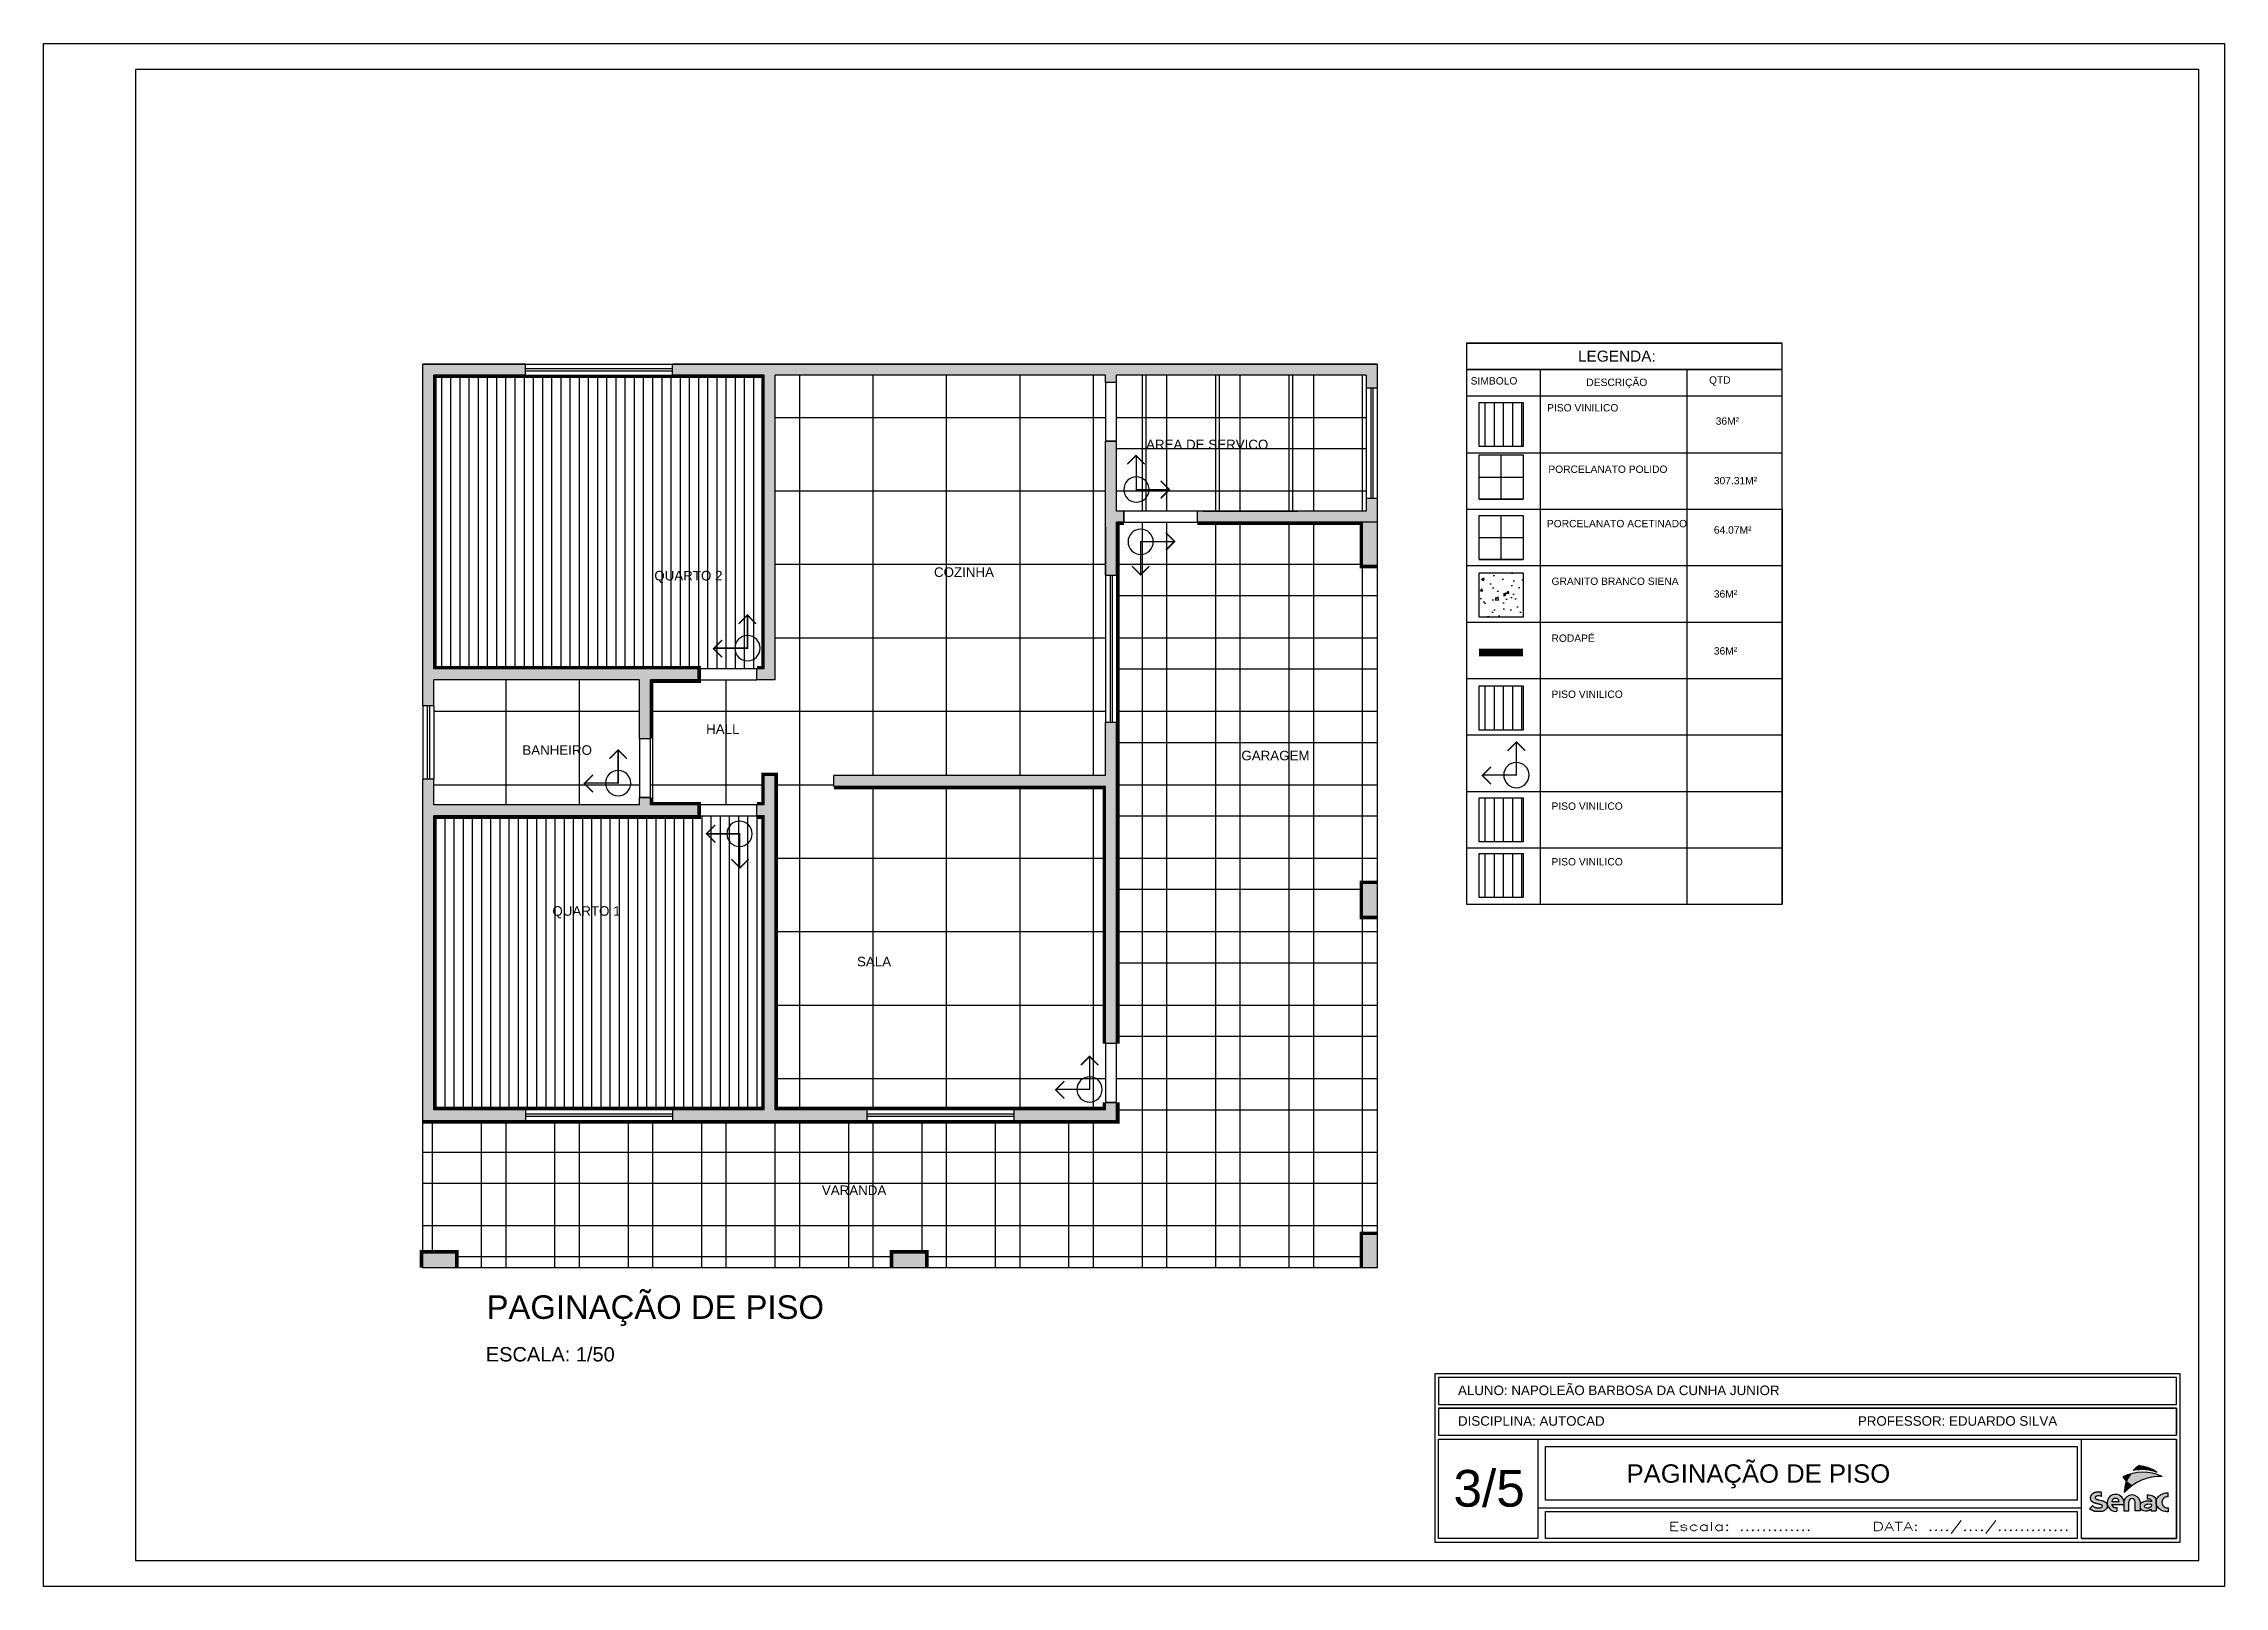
# Model space of a CAD drawing. Extents: x -39 to 242, y 20 to 69.
# Drawn here: x 123.01 to 152.71, y 37.49 to 58.49 of the extents above; entities that cross this region are included whole.
import ezdxf
from ezdxf.enums import TextEntityAlignment as Align

# ---------------------------------------------------------------- set-up
doc = ezdxf.new("R2010")
doc.units = 0
doc.header["$MEASUREMENT"] = 0
doc.layers.get('0').update_dxf_attribs({"linetype": 'CONTINUOUS'})
for name, color, linetype in [('01', 1, 'CONTINUOUS'), ('02', 2, 'CONTINUOUS'), ('A6', 6, 'CONTINUOUS'), ('CARIMBO', 2, 'CONTINUOUS'), ('Esquadrias', 2, 'CONTINUOUS'), ('hatch', 1, 'CONTINUOUS'), ('MOBILIARIO', 2, 'CONTINUOUS'), ('PRANCHA', 2, 'CONTINUOUS'), ('RODAPE', 160, 'CONTINUOUS'), ('solera', 1, 'CONTINUOUS'), ('Texto', 2, 'CONTINUOUS')]:
    doc.layers.add(name, color=color, linetype=linetype)
doc.styles.add('COPLAND', font='arial.ttf', dxfattribs={"height": 0.4})
doc.styles.add('R100-100', font='arial.ttf', dxfattribs={"height": 0.26})
doc.styles.add('R100-50', font='arial.ttf', dxfattribs={"height": 0.13})
doc.styles.add('R100-75', font='arial.ttf', dxfattribs={"height": 0.195})
doc.styles.add('R60-200', font='arial.ttf', dxfattribs={"height": 0.32})
doc.styles.add('R80-100', font='arial.ttf', dxfattribs={"height": 0.2})
doc.styles.add('ROMANS', font='romans.shx')
pattern_1 = [(90, (50.31080499724555, 21.40199677676659), (-1, 0), []), (180, (50.31080499724555, 21.40199677676659), (-1.110223024625157e-16, -1), [])]

msp = doc.modelspace()

# ---------------------------------------------------------------- texts
at = {"color": 2, "char_height": 0.1, "width": 3.615406405114754, "attachment_point": 1, "style": 'R80-100'}
for s, insert in [('SIMBOLO ', (142.4489273014115, 53.94964295503122)), ('DESCRIÇÃO ', (144.023728207657, 53.92951981545873)), ('QTD ', (145.6951921344341, 53.96171675151741)), ('PISO VINILICO ', (143.4897585936984, 53.58341604283049)), (' 36M²', (145.74755156649, 53.40229416946057)), ('PORCELANATO POLIDO ', (143.5069570444509, 52.74687322462206)), (' 307.31M²', (145.721967270615, 52.59150431199862)), ('PORCELANATO ACETINADO ', (143.4865495879174, 52.00658198560757)), (' 64.07M²', (145.721967270615, 51.920388423422)), ('GRANITO BRANCO SIENA ', (143.5497131646964, 51.22207650805336)), (' 36M²', (145.721967270615, 51.0500348236381)), ('RODAPÉ ', (143.5497131646964, 50.4474050768024)), (' 36M²', (145.721967270615, 50.27405700475694)), ('PISO VINILICO ', (143.5497131646964, 49.68412988888511)), ('PISO VINILICO ', (143.5497131646964, 48.16070943340867)), ('PISO VINILICO ', (143.5497131646964, 47.4033025916624))]:
    msp.add_mtext(s, dxfattribs=dict(at, insert=insert))
at = {"layer": '02', "insert": (143.9101367105927, 54.31112752192126), "char_height": 0.15, "width": 1.102199072885355, "attachment_point": 1, "style": 'R80-100'}
msp.add_mtext('LEGENDA:', dxfattribs=at)
at = {"layer": 'Texto', "color": 3, "linetype": 'Continuous', "style": 'COPLAND'}
msp.add_text('PAGINAÇÃO DE PISO', height=0.25, dxfattribs=at).set_placement((146.3674846522779, 38.9008784663547), align=Align.CENTER)
msp.add_text('3/5', height=0.5, dxfattribs=at).set_placement((142.2149746681396, 38.57480719334308))
at = {"layer": 'Texto', "color": 2, "linetype": 'Continuous', "style": 'ROMANS', "width": 1.363799063043487}
msp.add_text('Escala: .............     DATA: ..../..../.............', height=0.1167641314479098, dxfattribs=at).set_placement((145.1439832718095, 38.24762653381867), (150.6037368626351, 38.24762653381867), align=Align.FIT)
at = {"layer": 'Texto', "attachment_point": 1}
for s, insert, char_height, width, style in [('AREA DE SERVICO', (138.0281522966376, 53.09866283780483), 0.13, 2.050291167605224, 'R100-50'), ('AREA DE SERVICO', (138.0281522966376, 53.09866283780477), 0.13, 2.050291167605224, 'R100-50'), ('QUARTO 2', (131.330882116419, 51.31283295303137), 0.13, 2.050291167605224, 'R100-50'), ('COZINHA', (135.1396013639143, 51.36078826132216), 0.13, 2.050291167605224, 'R100-50'), ('COZINHA', (135.1396013639143, 51.3607882613221), 0.13, 2.050291167605224, 'R100-50'), ('HALL', (132.0367444743342, 49.22354516961384), 0.13, 2.050291167605224, 'R100-50'), ('BANHEIRO', (129.5332808298817, 48.93901831545596), 0.13, 2.050291167605224, 'R100-50'), ('GARAGEM', (139.3263568443977, 48.8644755501566), 0.13, 2.050291167605224, 'R100-50'), ('GARAGEM', (139.3263568443977, 48.86447555015654), 0.13, 2.050291167605224, 'R100-50'), ('QUARTO 1', (129.943213965123, 46.74844973947717), 0.13, 2.050291167605224, 'R100-50'), ('QUARTO 1', (129.943213965123, 46.74844973947711), 0.13, 2.050291167605224, 'R100-50'), ('SALA', (134.0912664689874, 46.05946313739923), 0.13, 2.050291167605224, 'R100-50'), ('VARANDA', (133.6129388002343, 42.94729000628665), 0.13, 2.050291167605224, 'R100-50'), ('VARANDA', (133.6129388002343, 42.94729000628659), 0.13, 2.050291167605224, 'R100-50'), ('PAGINAÇÃO DE PISO', (129.0467533825747, 41.45122068908193), 0.32, 6.151057713124828, 'R60-200'), ('ESCALA: 1/50', (129.0358609369624, 40.74611898623361), 0.195, 2.050291167605224, 'R100-75'), ('ALUNO: NAPOLEÃO BARBOSA DA CUNHA JUNIOR', (142.2763335987777, 40.22347514281137), 0.13, 6.529347163647742, 'R100-100'), ('DISCIPLINA: AUTOCAD', (142.2763335987777, 39.80646038764053), 0.13, 2.98339314938627, 'R100-100'), ('PROFESSOR: EDUARDO SILVA', (147.7224808680646, 39.80646038764053), 0.13, 3.745758025304383, 'R100-100')]:
    msp.add_mtext(s, dxfattribs=dict(at, insert=insert, char_height=char_height, width=width, style=style))

# ---------------------------------------------------------------- blocks, each defined once
blk = doc.blocks.new('dhsui')
at = {"layer": 'Texto', "color": 10, "const_width": 0.01942482417322192}
for points in [[(197.8058375287938, 84.81138902836415), (197.8058375287938, 85.26125067766611), (198.2556991780958, 85.26125067766611)], [(198.137558577842, 85.37939127791947), (198.2556991780958, 85.26125067766611), (198.137558577842, 85.14311007741276)], [(197.9185789686518, 84.91687936226384), (197.800438368398, 84.79873876200958), (197.6822977681447, 84.91687936226384)]]:
    blk.add_lwpolyline(points, dxfattribs=at)
at = {"layer": 'Texto', "color": 10}
blk.add_circle((197.8058375287938, 85.26125067766611), 0.1722280588032096, dxfattribs=at)
blk = doc.blocks.new('senac df')
at = {"layer": '01', "true_color": 0xf8991e}
h = blk.add_hatch(color=30, dxfattribs=at)
h.dxf.hatch_style = 1
h.paths.add_polyline_path([(22.44204722868611, 81.76714917624855, -0.07746554295554431), (22.28575715491785, 81.88065218743425, 0.08687936141240542), (22.22726702009857, 81.57732143022167, -0.05318235970607735)])
h.paths.add_polyline_path([(22.39205478295402, 82.07984694884334, 0.04275965867840641), (22.18967337267238, 82.00361093599624, 0.0624523624756864), (22.28575715491785, 81.88065218743425, -0.06327505743186186)])
at = {"layer": '01', "true_color": 0xf26722}
h = blk.add_hatch(color=30, dxfattribs=at)
h.dxf.hatch_style = 1
h.paths.add_polyline_path([(22.44204722868611, 81.76714917624855, -0.1612747070521967), (23.25427099141837, 82.01639403080233, 0.1759057720063292), (22.39205478295402, 82.07984694884334, 0.06327505743186185), (22.28575715491785, 81.88065218743425, 0.0774655429555441)])
at = {"layer": '01', "true_color": 0x293189}
h = blk.add_hatch(color=177, dxfattribs=at)
h.dxf.hatch_style = 1
h.paths.add_polyline_path([(23.12471126328184, 82.12019125206895, 0.122060802589952), (22.6253476645162, 82.30675493716714, 0.05607907093259493), (22.47227989289519, 82.1776000858851, -0.137222284474121)])
h = blk.add_hatch(color=177, dxfattribs=at)
h.dxf.hatch_style = 1
edge = h.paths.add_edge_path()
edge.add_spline(control_points=[(21.28400685629879, 81.13305418256323), (21.31646558337513, 81.11050911736248), (21.3747886334079, 81.06999930431274), (21.46562045382725, 81.0552096680025), (21.53128894327458, 81.05705917596401), (21.5718536865905, 81.05751180781141), (21.60434446767719, 81.05603429598374), (21.64784580459252, 81.0698664943803), (21.70033816715232, 81.094840833678), (21.75194185663629, 81.14053388243957), (21.76848782056344, 81.20719545105936), (21.75667407279239, 81.26179791722407), (21.73451244703251, 81.29884620810407), (21.7096236962975, 81.32326614640034), (21.67422464339397, 81.33963028758842), (21.63313200922257, 81.35291171285714), (21.58705951632012, 81.36043488389714), (21.53722064302235, 81.3755501828267), (21.48976503443583, 81.38680828744928), (21.45439555545753, 81.39937515608788), (21.43538372580585, 81.4221155861822), (21.43653274155031, 81.44372399995845), (21.44174935233349, 81.46280102205684), (21.46359033081978, 81.47367682720814), (21.48784753422252, 81.48556003062313), (21.52058544475745, 81.49172442414638), (21.56205142004298, 81.48524354291777), (21.59215934880299, 81.47655709050045), (21.61002540335551, 81.47140254685871)], knot_values=[0, 0, 0, 0, 0.1170465418040239, 0.2103135867818472, 0.2692988181208128, 0.3144219548998243, 0.3321721094722924, 0.366324336470911, 0.4490840558350866, 0.5070681563274516, 0.5654376660436878, 0.6459643796785843, 0.6674534803110195, 0.6943818134907365, 0.7491463655181009, 0.78236154089769, 0.8239652090854733, 0.8887703709138945, 0.9383756955747148, 0.9703618881101811, 1.000752297367376, 1.017988205684793, 1.033835485385243, 1.057256855152789, 1.085894329854917, 1.116536913852712, 1.154789815442737, 1.210616922878685, 1.210616922878685, 1.210616922878685, 1.210616922878685], degree=3, periodic=0)
edge.add_line((21.61002540335551, 81.47140254685871), (21.61027989235822, 81.58064914836669))
edge.add_line((21.61027989235822, 81.58064914836669), (21.60141912716766, 81.58224368998309))
edge.add_line((21.60141912716766, 81.58224368998309), (21.59255245922158, 81.58379822849547))
edge.add_line((21.59255245922158, 81.58379822849547), (21.58367398576451, 81.58527276079981))
edge.add_line((21.58367398576451, 81.58527276079981), (21.57477780404093, 81.5866272837921))
edge.add_line((21.57477780404093, 81.5866272837921), (21.56341220626393, 81.58811550501335))
edge.add_line((21.56341220626393, 81.58811550501335), (21.55690947087701, 81.58881849025856))
edge.add_line((21.55690947087701, 81.58881849025856), (21.54793426751366, 81.58960031447236))
edge.add_line((21.54793426751366, 81.58960031447236), (21.53893845257091, 81.5901616052132))
edge.add_line((21.53893845257091, 81.5901616052132), (21.52992811838224, 81.5904968183754))
edge.add_line((21.52992811838224, 81.5904968183754), (21.52090935728112, 81.59060040985335))
edge.add_line((21.52090935728112, 81.59060040985335), (21.51188826160103, 81.59046683554136))
edge.add_line((21.51188826160103, 81.59046683554136), (21.50287092367547, 81.59009055133383))
edge.add_line((21.50287092367547, 81.59009055133383), (21.4938634358379, 81.58946601312509))
edge.add_line((21.4938634358379, 81.58946601312509), (21.48089127582807, 81.58811550501335))
edge.add_line((21.48089127582807, 81.58811550501335), (21.47590260101572, 81.58744991233503))
edge.add_line((21.47590260101572, 81.58744991233503), (21.46696583646846, 81.58604555323193))
edge.add_line((21.46696583646846, 81.58604555323193), (21.45807527793971, 81.58436610752086))
edge.add_line((21.45807527793971, 81.58436610752086), (21.44924471851154, 81.58240303974635))
edge.add_line((21.44924471851154, 81.58240303974635), (21.44048795126605, 81.58014781445293))
edge.add_line((21.44048795126605, 81.58014781445293), (21.4318187692853, 81.57759189618508))
edge.add_line((21.4318187692853, 81.57759189618508), (21.42325096565139, 81.57472674948737))
edge.add_line((21.42325096565139, 81.57472674948737), (21.41479833344638, 81.57154383890429))
edge.add_line((21.41479833344638, 81.57154383890429), (21.40647466575237, 81.56803462898036))
edge.add_line((21.40647466575237, 81.56803462898036), (21.39902077334204, 81.56454898157668))
edge.add_line((21.39902077334204, 81.56454898157668), (21.39027144124424, 81.56000519410588))
edge.add_line((21.39027144124424, 81.56000519410588), (21.38242980410651, 81.55547812968182))
edge.add_line((21.38242980410651, 81.55547812968182), (21.37479212306688, 81.55061024757843))
edge.add_line((21.37479212306688, 81.55061024757843), (21.36738167581602, 81.54540240325956))
edge.add_line((21.36738167581602, 81.54540240325956), (21.36022174004463, 81.53985545218903))
edge.add_line((21.36022174004463, 81.53985545218903), (21.35333559344336, 81.53397024983066))
edge.add_line((21.35333559344336, 81.53397024983066), (21.34674651370291, 81.52774765164827))
edge.add_line((21.34674651370291, 81.52774765164827), (21.34047777851395, 81.5211885131057))
edge.add_line((21.34047777851395, 81.5211885131057), (21.33740300136958, 81.51770406059543))
edge.add_line((21.33740300136958, 81.51770406059543), (21.32900341072503, 81.5070769325958))
edge.add_line((21.32900341072503, 81.5070769325958), (21.32386827407533, 81.49956066537389))
edge.add_line((21.32386827407533, 81.49956066537389), (21.31918714589766, 81.49176965823648))
edge.add_line((21.31918714589766, 81.49176965823648), (21.31499959976189, 81.48372822549725))
edge.add_line((21.31499959976189, 81.48372822549725), (21.31134520923789, 81.47546068146984))
edge.add_line((21.31134520923789, 81.47546068146984), (21.30705412994644, 81.46305142626989))
edge.add_line((21.30705412994644, 81.46305142626989), (21.30579287346346, 81.45834451935376))
edge.add_line((21.30579287346346, 81.45834451935376), (21.30394640300157, 81.44954458348867))
edge.add_line((21.30394640300157, 81.44954458348867), (21.30271491121314, 81.44061594170078))
edge.add_line((21.30271491121314, 81.44061594170078), (21.3020883785785, 81.43158300435645))
edge.add_line((21.3020883785785, 81.43158300435645), (21.30200122359611, 81.42560140269401))
edge.add_line((21.30200122359611, 81.42560140269401), (21.30262388800599, 81.4133256592191))
edge.add_line((21.30262388800599, 81.4133256592191), (21.30381150133709, 81.4042287907934))
edge.add_line((21.30381150133709, 81.4042287907934), (21.30564397282161, 81.39526330037161))
edge.add_line((21.30564397282161, 81.39526330037161), (21.30814542054489, 81.38651251626551))
edge.add_line((21.30814542054489, 81.38651251626551), (21.31133996259226, 81.37805976678688))
edge.add_line((21.31133996259226, 81.37805976678688), (21.31625623466846, 81.3681932247544))
edge.add_line((21.31625623466846, 81.3681932247544), (21.3198973691189, 81.36237360832531))
edge.add_line((21.3198973691189, 81.36237360832531), (21.3252330157514, 81.3552248669752))
edge.add_line((21.3252330157514, 81.3552248669752), (21.33118521595607, 81.34851947596981))
edge.add_line((21.33118521595607, 81.34851947596981), (21.33768033002407, 81.34223453915264))
edge.add_line((21.33768033002407, 81.34223453915264), (21.34464471824657, 81.33634716036723))
edge.add_line((21.34464471824657, 81.33634716036723), (21.35200474091472, 81.33083444345712))
edge.add_line((21.35200474091472, 81.33083444345712), (21.35968675831968, 81.32567349226582))
edge.add_line((21.35968675831968, 81.32567349226582), (21.36761713075262, 81.32084141063689))
edge.add_line((21.36761713075262, 81.32084141063689), (21.37572221850469, 81.31631530241384))
edge.add_line((21.37572221850469, 81.31631530241384), (21.38252190673995, 81.31277837059645))
edge.add_line((21.38252190673995, 81.31277837059645), (21.3921825084608, 81.3080930340756))
edge.add_line((21.3921825084608, 81.3080930340756), (21.40048020095614, 81.30436687983075))
edge.add_line((21.40048020095614, 81.30436687983075), (21.40882460477397, 81.30088442563245))
edge.add_line((21.40882460477397, 81.30088442563245), (21.41721880150171, 81.29763627717368))
edge.add_line((21.41721880150171, 81.29763627717368), (21.42566587272681, 81.29461304014748))
edge.add_line((21.42566587272681, 81.29461304014748), (21.43416890003672, 81.29180532024687))
edge.add_line((21.43416890003672, 81.29180532024687), (21.44273096501888, 81.28920372316486))
edge.add_line((21.44273096501888, 81.28920372316486), (21.45563520689348, 81.28568162543965))
edge.add_line((21.45563520689348, 81.28568162543965), (21.46004410187105, 81.28458047636762))
edge.add_line((21.46004410187105, 81.28458047636762), (21.46879082113562, 81.2825195194357))
edge.add_line((21.46879082113562, 81.2825195194357), (21.47757881625251, 81.28056839945071))
edge.add_line((21.47757881625251, 81.28056839945071), (21.48639119629105, 81.2786787513254))
edge.add_line((21.48639119629105, 81.2786787513254), (21.49521107032059, 81.27680220997256))
edge.add_line((21.49521107032059, 81.27680220997256), (21.50402154741044, 81.2748904103049))
edge.add_line((21.50402154741044, 81.2748904103049), (21.51280573662996, 81.27289498723523))
edge.add_line((21.51280573662996, 81.27289498723523), (21.52154674704849, 81.27076757567627))
edge.add_line((21.52154674704849, 81.27076757567627), (21.53104797537526, 81.26822962270319))
edge.add_line((21.53104797537526, 81.26822962270319), (21.5388398260142, 81.26594388048295))
edge.add_line((21.5388398260142, 81.26594388048295), (21.54741787756869, 81.26330143707925))
edge.add_line((21.54741787756869, 81.26330143707925), (21.5560109645796, 81.26065042734459))
edge.add_line((21.5560109645796, 81.26065042734459), (21.56466821863919, 81.2581088220049))
edge.add_line((21.56466821863919, 81.2581088220049), (21.56967408649882, 81.25674807772091))
edge.add_line((21.56967408649882, 81.25674807772091), (21.58225741524553, 81.25356507522602))
edge.add_line((21.58225741524553, 81.25356507522602), (21.59095393375545, 81.25103824579931))
edge.add_line((21.59095393375545, 81.25103824579931), (21.59933845212823, 81.24778726687393))
edge.add_line((21.59933845212823, 81.24778726687393), (21.60784018305924, 81.24297013313651))
edge.add_line((21.60784018305924, 81.24297013313651), (21.61439392408964, 81.23753013402138))
edge.add_line((21.61439392408964, 81.23753013402138), (21.62047541921132, 81.23037191948255))
edge.add_line((21.62047541921132, 81.23037191948255), (21.62504685447532, 81.22224641818048))
edge.add_line((21.62504685447532, 81.22224641818048), (21.62807296550375, 81.2103623007516))
edge.add_line((21.62807296550375, 81.2103623007516), (21.62800909778742, 81.2044136168343))
edge.add_line((21.62800909778742, 81.2044136168343), (21.62607800012857, 81.19543092287941))
edge.add_line((21.62607800012857, 81.19543092287941), (21.62225515607517, 81.18696378475377))
edge.add_line((21.62225515607517, 81.18696378475377), (21.61703684739882, 81.17959149744274))
edge.add_line((21.61703684739882, 81.17959149744274), (21.61038358105654, 81.17318108818036))
edge.add_line((21.61038358105654, 81.17318108818036), (21.60295157922229, 81.16806173422633))
edge.add_line((21.60295157922229, 81.16806173422633), (21.59486378404953, 81.16386435634273))
edge.add_line((21.59486378404953, 81.16386435634273), (21.58346666506031, 81.1593119196192))
edge.add_line((21.58346666506031, 81.1593119196192), (21.57771581704531, 81.15736874995044))
edge.add_line((21.57771581704531, 81.15736874995044), (21.56899427446207, 81.15480632912745))
edge.add_line((21.56899427446207, 81.15480632912745), (21.56021446651854, 81.15272241172728))
edge.add_line((21.56021446651854, 81.15272241172728), (21.5513819819902, 81.15115926752513))
edge.add_line((21.5513819819902, 81.15115926752513), (21.54208167553236, 81.15012654772491))
edge.add_line((21.54208167553236, 81.15012654772491), (21.53358203731346, 81.14974735541782))
edge.add_line((21.53358203731346, 81.14974735541782), (21.52463037543287, 81.14987060628899))
edge.add_line((21.52463037543287, 81.14987060628899), (21.51565786254397, 81.15045309045176))
edge.add_line((21.51565786254397, 81.15045309045176), (21.50667493726533, 81.15141897737024))
edge.add_line((21.50667493726533, 81.15141897737024), (21.49769203821551, 81.15269243650853))
edge.add_line((21.49769203821551, 81.15269243650853), (21.48871960401306, 81.15419763733073))
edge.add_line((21.48871960401306, 81.15419763733073), (21.48092391812293, 81.15563786146711))
edge.add_line((21.48092391812293, 81.15563786146711), (21.47085168350739, 81.15763399560852))
edge.add_line((21.47085168350739, 81.15763399560852), (21.46199494153017, 81.1595736551165))
edge.add_line((21.46199494153017, 81.1595736551165), (21.45322411816791, 81.16174381941956))
edge.add_line((21.45322411816791, 81.16174381941956), (21.44456547854222, 81.16421052900455))
edge.add_line((21.44456547854222, 81.16421052900455), (21.43604528777472, 81.16703982435831))
edge.add_line((21.43604528777472, 81.16703982435831), (21.42515810795992, 81.17128489370447))
edge.add_line((21.42515810795992, 81.17128489370447), (21.41158022342302, 81.17830863682875))
edge.add_line((21.41158022342302, 81.17830863682875), (21.40388446952105, 81.1830455882821))
edge.add_line((21.40388446952105, 81.1830455882821), (21.39646837049671, 81.1882241919472))
edge.add_line((21.39646837049671, 81.1882241919472), (21.38619779183591, 81.1965123246942))
edge.add_line((21.38619779183591, 81.1965123246942), (21.38259271598842, 81.19976427059947))
edge.add_line((21.38259271598842, 81.19976427059947), (21.37612130740367, 81.20601930224241))
edge.add_line((21.37612130740367, 81.20601930224241), (21.36985001607406, 81.21247512093727))
edge.add_line((21.36985001607406, 81.21247512093727), (21.36367878337201, 81.2190313331581))
edge.add_line((21.36367878337201, 81.2190313331581), (21.28400685629879, 81.13305418256323))
edge = h.paths.add_edge_path()
edge.add_arc((21.98940851089095, 81.29533893875042), 0.2303844568207524, 9.120407305466284, 278.663521106106)
edge.add_line((22.02411165303033, 81.06758317072193), (22.02411165303033, 81.16631278986004))
edge.add_spline(control_points=[(22.02411165303033, 81.16631278986003), (22.01052378622247, 81.16578520698667), (21.98365020946837, 81.16474177323494), (21.93509773939263, 81.17428885824167), (21.89176911706384, 81.20648546959453), (21.88815512293883, 81.24042006657842), (21.88701341003855, 81.25114049550061)], knot_values=[0, 0, 0, 0, 0.04058585779034729, 0.08026919750412398, 0.1488738225000278, 0.1805558110187339, 0.1805558110187339, 0.1805558110187339, 0.1805558110187339], degree=3, periodic=0)
edge.add_line((21.88701341003855, 81.25114049550061), (22.21688031199379, 81.25114049550061))
edge.add_line((22.21688031199379, 81.25114049550061), (22.21688031199379, 81.33185712117542))
h.paths.add_polyline_path([(21.887971521842, 81.33033298420486, -0.8846075214404191), (22.08568952886458, 81.33033298420486)], flags=16)
h.paths.add_polyline_path([(22.35249351663758, 81.32505067618348, -1), (22.52328813003926, 81.32505067618348), (22.52328813003926, 81.0791812096532), (22.65890133468305, 81.0791812096532), (22.65890133468305, 81.33185712117542, 0.8201310592314983), (22.21688031199379, 81.33185712117542), (22.21688031199379, 81.25114049550061), (22.21688031199379, 81.0791812096532), (22.35249351663758, 81.0791812096532)])
edge = h.paths.add_edge_path()
edge.add_spline(control_points=[(23.09125295282868, 81.32993564227725), (23.09158395652497, 81.34191595425283), (23.09264669990266, 81.36290681089726), (23.08574394868253, 81.40197516551237), (23.06580478769608, 81.43880734057905), (23.02819690223114, 81.47599562929733), (22.97467822814584, 81.50548177820937), (22.90888241160081, 81.51419530570011), (22.86453322236353, 81.51322152555201), (22.84575992481211, 81.51280931814114)], knot_values=[0, 0, 0, 3.601025033717065e-11, 0.03589685289229289, 0.06283103389165084, 0.1181243715006328, 0.1579725824448673, 0.2205898683946723, 0.2974174022543364, 0.3538105935848078, 0.3538105935848078, 0.3538105935848078, 0.3538105935848078], degree=3, periodic=0)
edge.add_line((22.84575992481211, 81.51280931814114), (22.84575992481211, 81.40792220634927))
edge.add_spline(control_points=[(22.84575992481211, 81.40792220634927), (22.8533909951331, 81.4079212335589), (22.86923304967899, 81.40791921405211), (22.89740313573231, 81.40793781105228), (22.93092513012447, 81.39447067986168), (22.95564869388534, 81.37485699007907), (22.96970223859372, 81.35114329709235), (22.96617419328636, 81.33916875990525), (22.96731548700491, 81.32499088318507), (22.94973335908056, 81.33547180329337), (22.92619184848442, 81.33682704931134), (22.8871396957258, 81.33803641866196), (22.83621574269645, 81.34230210203228), (22.78372369298665, 81.33574847434105), (22.73234531402221, 81.32198237504457), (22.70087768813024, 81.29797254189299), (22.67379212663221, 81.27949384393676), (22.6638285314243, 81.26185429145096), (22.65890133468305, 81.2512058303841)], knot_values=[0, 0, 0, 0, 0.02292818971989163, 0.04759877931963437, 0.08384156327373264, 0.1286360896759426, 0.1409286221694976, 0.1628370626423538, 0.1651654007277449, 0.179695667776556, 0.1964941945974233, 0.250687206844104, 0.2876467794412468, 0.3519702982388161, 0.4080017012140835, 0.4440341584914037, 0.4702679379263926, 0.5047630191383674, 0.5047630191383674, 0.5047630191383674, 0.5047630191383674], degree=3, periodic=0)
edge.add_line((22.65890133468305, 81.25120583038411), (22.65890133468305, 81.16200879609012))
edge.add_spline(control_points=[(22.65890133468305, 81.16200879609013), (22.66999565155044, 81.14202706914591), (22.69277406892438, 81.10100136908446), (22.76259252954079, 81.0765703738626), (22.82558544912181, 81.06888819090591), (22.88407176357233, 81.07894713987373), (22.92722512830711, 81.09741788415171), (22.95184725665542, 81.11569141948345), (22.96150043515991, 81.12285561325132)], knot_values=[0, 0, 0, 0, 0.06639583106812998, 0.1363213228933658, 0.2095361815275619, 0.2566538939424002, 0.312487827447, 0.3484940224273204, 0.3484940224273204, 0.3484940224273204, 0.3484940224273204], degree=3, periodic=0)
edge.add_line((22.96150043515991, 81.12285561325132), (22.96150043515991, 81.07760761643601))
edge.add_line((22.96150043515991, 81.07760761643601), (23.09125295282934, 81.07909921156127))
edge.add_spline(control_points=[(23.09125295282934, 81.07909921156127), (23.09157820329625, 81.13961669012596), (23.09202768300677, 81.22324878757945), (23.09061368797357, 81.30679815924846), (23.09125295282834, 81.32993564226524)], knot_values=[0.3538105935487975, 0.3538105935487975, 0.3538105935487975, 0.3538105935487975, 0.53531971242283, 0.6046470242527817, 0.6046470242527817, 0.6046470242527817, 0.6046470242887919], degree=3, periodic=0)
edge = h.paths.add_edge_path(flags=16)
edge.add_spline(control_points=[(22.97061851619696, 81.24510004490003), (22.96724697184049, 81.24987670694169), (22.9540303075651, 81.26860152022803), (22.90662190676688, 81.2620242274925), (22.87045195987911, 81.26685032215104), (22.83821018600077, 81.25901407995772), (22.81414949221391, 81.25535790086471), (22.79189000838034, 81.23771705925934), (22.77636590664713, 81.21869177479678), (22.77652162703908, 81.18841059752876), (22.80728045852707, 81.16509806938647), (22.84760257896781, 81.1501755759108), (22.90281311022319, 81.14760959691822), (22.94510657397944, 81.18005641963171), (22.97287120575668, 81.21550358762087), (22.97121593621086, 81.23725097584261), (22.97061851619696, 81.24510004490003)], knot_values=[0, 0, 0, 0, 0.01688874586801269, 0.06620493772864, 0.1223245729698048, 0.1300604124884419, 0.1654732948244443, 0.19348934545682, 0.2133214933409269, 0.2373426305082509, 0.2747180988150443, 0.3185455175290917, 0.368519057532726, 0.4312014026625527, 0.4720084276659519, 0.4950541753922108, 0.4950541753922108, 0.4950541753922108, 0.4950541753922108], degree=3, periodic=0)
edge = h.paths.add_edge_path()
edge.add_line((23.42374192811599, 81.46090294035295), (23.42374192811599, 81.56927610362206))
edge.add_spline(control_points=[(23.42374192811599, 81.56927610362206), (23.40854453227118, 81.56973349668993), (23.36997673950542, 81.57089426404994), (23.30529012530925, 81.55785582558926), (23.22600062001092, 81.5277903423458), (23.14643860713173, 81.46850542386704), (23.09989571005954, 81.39397539067501), (23.09201303945634, 81.34362761074244), (23.09125295282834, 81.32993564226521)], knot_values=[0.481185068371087, 0.481185068371087, 0.481185068371087, 0.481185068371087, 0.5267023306364078, 0.5966983021013849, 0.677380729316007, 0.7795732016108928, 0.8895853863061398, 0.9302280848494399, 0.9302280848494399, 0.9302280848494399, 0.9302280848494399], degree=3, periodic=0)
edge.add_spline(control_points=[(23.09125295282834, 81.32993564226521), (23.09004188804634, 81.30811989099647), (23.09507498353152, 81.25887118128858), (23.13282261579204, 81.17837666644954), (23.21992592191621, 81.09076891295494), (23.3325561271991, 81.0574116884823), (23.40506332484619, 81.05508120004194), (23.42408285875149, 81.05446988412646)], knot_values=[0, 0, 0, 0, 0.06475701458016092, 0.1443490612267846, 0.2632332803439829, 0.4240136211683113, 0.4811850683710871, 0.4811850683710871, 0.4811850683710871, 0.4811850683710871], degree=3, periodic=0)
edge.add_line((23.42408285875149, 81.05446988412646), (23.42374192811599, 81.15859183140307))
edge.add_arc((23.40226743769431, 81.30974738587801), 0.1526733617482022, 81.91416705569912, 278.0858329443009, ccw=False)
at = {"color": 2, "linetype": 'Continuous'}
for p, q in [((21.06165171517808, 80.32818140833248), (21.06165171517808, 83.03167147656475)), ((21.06165171517808, 80.3803082527289), (21.06165171517808, 83.02499643642767)), ((23.64651720957242, 83.03085036924813), (23.64651720957242, 80.32818140833248)), ((23.64651720957242, 80.32818140833248), (21.06165171517808, 80.32818140833248))]:
    blk.add_line(p, q, dxfattribs=at)
at = {"layer": '01', "color": 177, "true_color": 0x293189}
for p, q in [((21.88797152184202, 81.33033298420486), (22.08568952886458, 81.33033298420486)), ((23.42374192811599, 81.46090294035295), (23.42374192811599, 81.56927610362206)), ((22.02411165303033, 81.16631278986004), (22.02411165303033, 81.06758317072193)), ((23.42374192811599, 81.15859183140307), (23.42408285875149, 81.05446988412646))]:
    blk.add_line(p, q, dxfattribs=at)
at = {"layer": '01'}
blk.add_lwpolyline([(21.06165171517808, 83.02499643642767), (23.64651720957242, 83.02499643642767), (23.64651720957242, 80.32818140833248), (21.06165171517808, 80.32818140833248)], close=True, dxfattribs=at)
at = {"layer": '01', "color": 177, "true_color": 0x293189}
for points in [[(21.61002540335551, 81.47140254685871), (21.61027989235822, 81.58064914836669), (21.60141912716765, 81.58224368998309), (21.59255245922158, 81.58379822849547), (21.58367398576451, 81.58527276079981), (21.57477780404093, 81.5866272837921), (21.56341220626393, 81.58811550501335), (21.55690947087701, 81.58881849025856), (21.54793426751366, 81.58960031447236), (21.53893845257091, 81.5901616052132), (21.52992811838224, 81.5904968183754), (21.52090935728112, 81.59060040985335), (21.51188826160103, 81.59046683554136), (21.50287092367547, 81.59009055133383), (21.4938634358379, 81.58946601312509), (21.48089127582807, 81.58811550501335), (21.47590260101572, 81.58744991233503), (21.46696583646846, 81.58604555323193), (21.45807527793971, 81.58436610752086), (21.44924471851154, 81.58240303974635), (21.44048795126605, 81.58014781445293), (21.4318187692853, 81.57759189618508), (21.42325096565139, 81.57472674948737), (21.41479833344638, 81.57154383890429), (21.40647466575237, 81.56803462898036), (21.39902077334204, 81.56454898157668), (21.39027144124424, 81.56000519410588), (21.38242980410651, 81.55547812968182), (21.37479212306688, 81.55061024757843), (21.36738167581602, 81.54540240325956), (21.36022174004463, 81.53985545218903), (21.35333559344336, 81.53397024983066), (21.34674651370291, 81.52774765164827), (21.34047777851395, 81.5211885131057), (21.33740300136958, 81.51770406059543), (21.32900341072503, 81.5070769325958), (21.32386827407533, 81.49956066537389), (21.31918714589766, 81.49176965823648), (21.31499959976189, 81.48372822549725), (21.31134520923789, 81.47546068146984), (21.30705412994644, 81.46305142626989), (21.30579287346346, 81.45834451935376), (21.30394640300157, 81.44954458348867), (21.30271491121314, 81.44061594170078), (21.3020883785785, 81.43158300435645), (21.30200122359611, 81.42560140269401), (21.30262388800599, 81.4133256592191), (21.30381150133709, 81.4042287907934), (21.30564397282161, 81.39526330037161), (21.30814542054489, 81.38651251626551), (21.31133996259226, 81.37805976678688), (21.31625623466846, 81.3681932247544), (21.3198973691189, 81.36237360832531), (21.3252330157514, 81.3552248669752), (21.33118521595607, 81.34851947596981), (21.33768033002407, 81.34223453915264), (21.34464471824657, 81.33634716036723), (21.35200474091472, 81.33083444345712), (21.35968675831968, 81.32567349226582), (21.36761713075262, 81.32084141063689), (21.37572221850469, 81.31631530241384), (21.38252190673995, 81.31277837059645), (21.3921825084608, 81.3080930340756), (21.40048020095614, 81.30436687983075), (21.40882460477397, 81.30088442563245), (21.41721880150171, 81.29763627717368), (21.42566587272681, 81.29461304014748), (21.43416890003672, 81.29180532024687), (21.44273096501888, 81.28920372316486), (21.45563520689348, 81.28568162543965), (21.46004410187105, 81.28458047636762), (21.46879082113562, 81.2825195194357), (21.47757881625251, 81.28056839945071), (21.48639119629105, 81.2786787513254), (21.49521107032058, 81.27680220997256), (21.50402154741044, 81.2748904103049), (21.51280573662996, 81.27289498723523), (21.52154674704849, 81.27076757567627), (21.53104797537526, 81.26822962270319), (21.5388398260142, 81.26594388048295), (21.54741787756869, 81.26330143707925), (21.5560109645796, 81.26065042734459), (21.56466821863919, 81.2581088220049), (21.56967408649882, 81.25674807772091), (21.58225741524553, 81.25356507522602), (21.59095393375545, 81.25103824579931), (21.59933845212823, 81.24778726687393), (21.60784018305924, 81.24297013313651), (21.61439392408964, 81.23753013402138), (21.62047541921132, 81.23037191948255), (21.62504685447532, 81.22224641818048), (21.62807296550375, 81.2103623007516), (21.62800909778742, 81.2044136168343), (21.62607800012857, 81.19543092287941), (21.62225515607517, 81.18696378475377), (21.61703684739882, 81.17959149744274), (21.61038358105654, 81.17318108818036), (21.60295157922229, 81.16806173422633), (21.59486378404953, 81.16386435634273), (21.58346666506031, 81.1593119196192), (21.57771581704531, 81.15736874995044), (21.56899427446207, 81.15480632912745), (21.56021446651854, 81.15272241172728), (21.5513819819902, 81.15115926752513), (21.54208167553236, 81.15012654772491), (21.53358203731346, 81.14974735541782), (21.52463037543287, 81.14987060628899), (21.51565786254397, 81.15045309045176), (21.50667493726533, 81.15141897737024), (21.4976920382155, 81.15269243650853), (21.48871960401306, 81.15419763733073), (21.48092391812293, 81.15563786146711), (21.47085168350739, 81.15763399560852), (21.46199494153017, 81.1595736551165), (21.45322411816791, 81.16174381941956), (21.44456547854222, 81.16421052900455), (21.43604528777472, 81.16703982435831), (21.42768981098703, 81.1702977459677), (21.42344446375716, 81.17217134966555), (21.41158022342302, 81.17830863682875), (21.40388446952105, 81.1830455882821), (21.39646837049671, 81.1882241919472), (21.38619779183591, 81.1965123246942), (21.38259271598842, 81.19976427059947), (21.37612130740367, 81.20601930224241), (21.36985001607406, 81.21247512093727), (21.36367878337201, 81.2190313331581), (21.28400685629879, 81.13305418256323)], [(21.88701341003855, 81.25114049550061), (22.21688031199379, 81.25114049550061)], [(22.21688031199379, 81.33185712117542), (22.21688031199379, 81.0791812096532), (22.35249351663758, 81.0791812096532), (22.35249351663758, 81.32505067618348)], [(22.65890133468305, 81.33185712117542), (22.65890133468305, 81.0791812096532), (22.52328813003926, 81.0791812096532), (22.52328813003926, 81.32505067618348)], [(22.84575992481211, 81.51280931814114), (22.84575992481211, 81.40792220634927)], [(22.96150043515991, 81.12285561325132), (22.96150043515991, 81.07760761643601), (23.09125295282934, 81.07909921156127)]]:
    blk.add_lwpolyline(points, dxfattribs=at)
at = {"layer": '01', "color": 30, "true_color": 0xf8991e}
for centre, radius, start, end in [((22.73577305368395, 80.86064269956681), 1.266728562513502, 65.83784470866426, 115.5380407376259), ((22.72800565473254, 82.32525968973233), 0.6271041115222318, 210.857941953553, 242.8708132063565), ((23.1227742372673, 81.56194872012946), 0.8956391551383163, 144.672850028238, 179.0165295301141), ((23.22447681849258, 80.6654506602931), 1.351271876072003, 88.73658384991577, 137.5595112656138)]:
    blk.add_arc(centre, radius, start, end, dxfattribs=at)
at = {"layer": '01', "color": 177, "true_color": 0x293189}
for centre, radius, start, end in [((23.1227742372673, 81.56194872012946), 0.8956391551383163, 123.7373921555034, 136.5763208705959), ((22.69587407558585, 80.98263809051144), 1.21570083857851, 69.34445468579513, 100.5982916872857), ((22.49861029658166, 81.20593494518114), 1.108091609564405, 55.59587831047986, 83.43245441538109), ((21.98940851089095, 81.29533893875042), 0.2303844568207547, 9.120407305466143, 278.6635211061068), ((21.98683052535329, 81.31818136848463), 0.09960303378841745, 7.007568778803408, 172.9924312211956), ((22.43789082333842, 81.28774494206775), 0.2253697638780394, 11.28751524698183, 168.7124847530182), ((22.43789082333842, 81.32505067618348), 0.08539730670083756, 0, 180), ((23.40226743769431, 81.30974738587801), 0.1526733617482022, 81.91416705569911, 278.0858329443009)]:
    blk.add_arc(centre, radius, start, end, dxfattribs=at)
for points in [[(21.61002540335551, 81.47140254685871), (21.55601509955147, 81.48552887007676), (21.51798743050074, 81.48967385097225), (21.48784529361183, 81.48415845997687), (21.46161418723932, 81.47266785443193), (21.4425166312725, 81.45910894894948), (21.43722434809297, 81.44417147886074), (21.43722434809297, 81.42693557054332), (21.45515524426128, 81.4023986608475), (21.48430420910404, 81.38922845350245), (21.53219226915689, 81.37628929050481), (21.59488663237357, 81.35988423578186), (21.63560245485655, 81.35133514189926), (21.66727757063097, 81.34133839662022), (21.71574472917462, 81.31584152031226), (21.73478593617205, 81.29680031331483), (21.74608271983277, 81.27852015672596), (21.76275749213505, 81.19973879105169), (21.7467815067381, 81.14359818582597), (21.70578055607895, 81.10259723516681), (21.63191508450871, 81.06527347250892), (21.59878013276864, 81.05700004624475), (21.58102997819617, 81.05700004624475), (21.53590684141716, 81.05700004624475), (21.47692161007819, 81.05700004624475), (21.38528985244864, 81.07438862504273), (21.28400685629879, 81.13305418256323)], [(21.88701341003855, 81.25114049550061), (21.89317615441485, 81.22006367168845), (21.9447709283977, 81.17484670730022), (21.98352579523998, 81.16631278986003), (22.02411165303033, 81.16631278986003)], [(22.97061851619696, 81.24510004490003), (22.95969422817643, 81.25797986121233), (22.91082629479013, 81.26461400518016), (22.85473232449601, 81.26291696179698), (22.84718107361334, 81.26123713348281), (22.81304750944469, 81.2518046347424), (22.79054427404503, 81.23511621092277), (22.77922525605129, 81.21883143516888), (22.77922525605129, 81.19481029800156), (22.80565370314105, 81.1683818509118), (22.8466436847217, 81.152868500495), (22.89661722472533, 81.152868500495), (22.94900266762863, 81.18729003100717), (22.9703700720637, 81.2220556363857), (22.97061851619696, 81.24510004490003)], [(22.84575992481211, 81.51280931814114), (22.90215311614259, 81.51280931814114), (22.97786631463464, 81.49977162152476), (23.03269328029774, 81.46952383919452), (23.06087022047456, 81.4413468990177), (23.08647569252469, 81.39233962420028), (23.09125295282934, 81.36583249515755), (23.09125295282934, 81.32993564230127), (23.09125295282934, 81.2606083304353), (23.09125295282934, 81.07909921156127)], [(23.42408285875149, 81.05446988412646), (23.36699873884595, 81.05762862277817), (23.21441354039337, 81.10830480267339), (23.13034970287953, 81.19236864018723), (23.09771068683347, 81.2649605717013), (23.09771068683347, 81.37036028482476), (23.15287253826261, 81.46554353402507), (23.23423708517794, 81.52737485213333), (23.30933854288446, 81.55686086765931), (23.37822466585067, 81.56927610362206), (23.42374192811599, 81.56927610362206)], [(22.96150043515991, 81.12285561325132), (22.93194162817031, 81.10229538449985), (22.88071559122216, 81.08008454774878), (22.83426621009187, 81.07217671518728), (22.7614243245755, 81.07955744951698), (22.69755604771706, 81.10802528431583), (22.65890133468305, 81.16200879609013)]]:
    blk.add_spline(points, degree=3, dxfattribs=at)
blk.add_open_spline([(22.84575992481211, 81.40792220634927), (22.8533909951331, 81.4079212335589), (22.86923304967899, 81.40791921405211), (22.89740313573231, 81.40793781105228), (22.93092513012447, 81.39447067986168), (22.95564869388534, 81.37485699007907), (22.96970223859372, 81.35114329709235), (22.96617419328636, 81.33916875990525), (22.96731548700491, 81.32499088318507), (22.94973335908056, 81.33547180329337), (22.92619184848442, 81.33682704931134), (22.8871396957258, 81.33803641866196), (22.83621574269645, 81.34230210203228), (22.78372369298665, 81.33574847434105), (22.73234531402221, 81.32198237504457), (22.70087768813024, 81.29797254189299), (22.67379212663221, 81.27949384393676), (22.6638285314243, 81.26185429145096), (22.65890133468305, 81.2512058303841)], degree=3, knots=[0, 0, 0, 0, 0.02292818971989163, 0.04759877931963437, 0.08384156327373264, 0.1286360896759426, 0.1409286221694976, 0.1628370626423538, 0.1651654007277449, 0.179695667776556, 0.1964941945974233, 0.250687206844104, 0.2876467794412468, 0.3519702982388161, 0.4080017012140835, 0.4440341584914037, 0.4702679379263926, 0.5047630191383674, 0.5047630191383674, 0.5047630191383674, 0.5047630191383674], dxfattribs=at)

# ---------------------------------------------------------------- hatches: boundary and pattern name
at = {"layer": 'hatch', "true_color": 0x636466}
h = msp.add_hatch(color=251, dxfattribs=at)
h.dxf.hatch_style = 1
h.paths.add_polyline_path([(137.6272064239913, 49.25266176095711), (137.4772064239913, 49.25266176095711), (137.4772064239913, 48.5276617609571), (133.7772064239913, 48.5276617609571), (133.7772064239913, 48.3776617609571), (137.4772064239913, 48.37766176095711), (137.4772064239913, 44.87766176095711), (137.6272064239913, 44.87766176095711)])
h.paths.add_polyline_path([(132.9772064239913, 48.5276617609571), (132.8272064239913, 48.5276617609571), (132.8272064239913, 48.1276617609571), (132.7272064239913, 48.12766176095711), (132.7272064239913, 47.97766176095709), (132.8272064239913, 47.9776617609571), (132.8272064239913, 43.9776617609571), (131.5772064239913, 43.9776617609571), (131.5772064239913, 43.8276617609571), (134.2272064239913, 43.82766176095711), (134.2272064239913, 43.9776617609571), (132.9772064239913, 43.9776617609571)])
h.paths.add_polyline_path([(132.9772064239913, 53.9776617609571), (137.4772064239913, 53.9776617609571), (137.4772064239913, 53.8776617609571), (137.6272064239913, 53.8776617609571), (137.6272064239913, 53.9776617609571), (141.0272064239913, 53.9776617609571), (141.0272064239913, 53.8026617609571), (141.1772064239913, 53.8026617609571), (141.1772064239913, 54.1276617609571), (131.5772064239913, 54.1276617609571), (131.5772064239913, 53.9776617609571), (132.8272064239913, 53.9776617609571), (132.8272064239913, 49.9776617609571), (132.7272064239913, 49.9776617609571), (132.7272064239913, 49.8276617609571), (132.9772064239913, 49.82766176095708)])
h.paths.add_polyline_path([(131.9272064239913, 49.9776617609571), (128.3272064239913, 49.9776617609571), (128.3272064239913, 53.9776617609571), (129.5772064239913, 53.9776617609571), (129.5772064239913, 54.1276617609571), (128.1772064239913, 54.1276617609571), (128.1772064239913, 49.4776617609571), (128.3272064239913, 49.4776617609571), (128.3272064239913, 49.8276617609571), (131.1272064239913, 49.8276617609571), (131.1272064239913, 49.02766176095712), (131.2772064239913, 49.02766176095712), (131.2772064239913, 49.8276617609571), (131.9272064239913, 49.8276617609571)])
h.paths.add_polyline_path([(141.1772064239913, 52.30266176095711), (141.0272064239913, 52.30266176095711), (141.0272064239913, 52.1276617609571), (138.7272064239913, 52.12766176095711), (138.7272064239913, 51.97766176095712), (141.1772064239913, 51.9776617609571)], flags=17)
h.paths.add_polyline_path([(141.1772064239913, 51.9776617609571), (140.9772064239913, 51.9776617609571), (140.9772064239913, 51.38766176095711), (141.1772064239913, 51.38766176095711)], flags=17)
h.paths.add_polyline_path([(137.6272064239913, 51.97766176095713), (137.7272064239913, 51.97766176095713), (137.7272064239913, 52.1276617609571), (137.6272064239913, 52.1276617609571), (137.6272064239913, 53.0776617609571), (137.4772064239913, 53.0776617609571), (137.4772064239913, 51.25266176095711), (137.6272064239913, 51.25266176095711)], flags=17)
h.paths.add_polyline_path([(141.1772064239913, 47.0576617609571), (140.9772064239913, 47.0576617609571), (140.9772064239913, 46.60766176095711), (141.1772064239913, 46.60766176095711)])
h.paths.add_polyline_path([(141.1772064239913, 42.27766176095711), (140.9772064239913, 42.27766176095711), (140.9772064239913, 41.82766176095711), (141.1772064239913, 41.82766176095711)])
h.paths.add_polyline_path([(135.0272064239913, 42.02766176095711), (134.5772064239913, 42.02766176095711), (134.5772064239913, 41.82766176095711), (135.0272064239913, 41.82766176095711)])
h.paths.add_polyline_path([(128.6272064239913, 42.02766176095711), (128.1772064239913, 42.02766176095711), (128.1772064239913, 41.82766176095711), (128.6272064239913, 41.82766176095711)])
h.paths.add_polyline_path([(128.3272064239913, 47.9776617609571), (131.9272064239914, 47.97766176095709), (131.9272064239914, 48.12766176095711), (131.2772064239913, 48.12766176095711), (131.2772064239913, 48.22766176095711), (131.1272064239913, 48.22766176095711), (131.1272064239913, 48.12766176095711), (128.3272064239913, 48.1276617609571), (128.3272064239913, 48.4776617609571), (128.1772064239913, 48.4776617609571), (128.1772064239913, 43.82766176095711), (129.5772064239913, 43.8276617609571), (129.5772064239913, 43.9776617609571), (128.3272064239913, 43.9776617609571)])
h.paths.add_polyline_path([(137.6272064239913, 44.07766176095711), (137.4772064239913, 44.07766176095711), (137.4772064239913, 43.9776617609571), (136.2272064239913, 43.9776617609571), (136.2272064239913, 43.82766176095711), (137.6272064239913, 43.82766176095711)])
h = msp.add_hatch(dxfattribs=at)
h.set_pattern_fill('ANSI37', color=251, scale=8, angle=45)
h.set_pattern_definition([(90, (140.9772064239913, 51.9776617609571), (-1, 0), []), (180, (140.9772064239913, 51.9776617609571), (-1.110223024625157e-16, -1), [])])
h.paths.add_polyline_path([(141.0272064239913, 53.8026617609571), (141.0272064239913, 53.9776617609571), (137.6272064239913, 53.9776617609571), (137.6272064239913, 53.8776617609571), (137.6272064239913, 53.0776617609571), (137.6272064239913, 52.1276617609571), (137.7272064239913, 52.1276617609571), (138.7272064239913, 52.12766176095712), (141.0272064239913, 52.1276617609571), (141.0272064239913, 52.30266176095711)])
h.paths.add_polyline_path([(141.1772064239913, 51.38766176095711), (140.9772064239913, 51.38766176095711), (140.9772064239913, 51.9776617609571), (138.7272064239913, 51.97766176095712), (137.7272064239913, 51.97766176095713), (137.6272064239913, 51.97766176095713), (137.6272064239913, 51.2526617609571), (137.6272064239913, 49.25266176095711), (137.6272064239913, 44.87766176095711), (137.6272064239913, 44.07766176095711), (137.6272064239913, 43.82766176095711), (136.2272064239913, 43.82766176095711), (134.2272064239913, 43.82766176095711), (131.5772064239913, 43.8276617609571), (129.5772064239913, 43.82766176095715), (128.1772064239913, 43.82766176095711), (128.1772064239913, 42.02766176095711), (128.6272064239913, 42.02766176095711), (128.6272064239913, 41.82766176095711), (134.5772064239913, 41.82766176095711), (134.5772064239913, 42.02766176095711), (135.0272064239913, 42.02766176095711), (135.0272064239913, 41.82766176095711), (140.9772064239913, 41.82766176095711), (140.9772064239913, 42.27766176095711), (141.1772064239913, 42.27766176095711), (141.1772064239913, 46.60766176095711), (140.9772064239913, 46.60766176095711), (140.9772064239913, 47.0576617609571), (141.1772064239913, 47.0576617609571)])
at = {"layer": 'hatch'}
h = msp.add_hatch(dxfattribs=at)
h.set_pattern_fill('ANSI31', color=17, angle=45)
h.set_pattern_definition([(90, (50.31080499724555, 21.40199677676659), (-0.125, 0), [])])
h.paths.add_polyline_path([(132.8272064239913, 53.9776617609571), (131.5772064239913, 53.9776617609571), (129.5772064239913, 53.9776617609571), (128.3272064239913, 53.9776617609571), (128.3272064239913, 49.9776617609571), (131.9272064239913, 49.9776617609571), (132.7272064239913, 49.9776617609571), (132.8272064239913, 49.9776617609571)])
at = {"layer": 'hatch', "true_color": 0x636466}
h = msp.add_hatch(dxfattribs=at)
h.set_pattern_fill('ANSI37', color=251, scale=8, angle=45)
h.set_pattern_definition(pattern_1)
h.paths.add_polyline_path([(137.4772064239913, 51.25266176095711), (137.4772064239913, 53.0776617609571), (137.4772064239913, 53.8776617609571), (137.4772064239913, 53.9776617609571), (132.9772064239913, 53.9776617609571), (132.9772064239913, 49.82766176095708), (132.7272064239913, 49.8276617609571), (131.9272064239913, 49.8276617609571), (131.2772064239913, 49.8276617609571), (131.2772064239913, 49.02766176095711), (131.2772064239913, 48.22766176095711), (131.2772064239913, 48.12766176095711), (131.9272064239914, 48.12766176095711), (132.7272064239913, 48.1276617609571), (132.8272064239913, 48.1276617609571), (132.8272064239913, 48.5276617609571), (132.9772064239913, 48.5276617609571), (132.9772064239913, 43.9776617609571), (134.2272064239913, 43.9776617609571), (136.2272064239913, 43.9776617609571), (137.4772064239913, 43.9776617609571), (137.4772064239913, 44.07766176095711), (137.4772064239913, 44.87766176095711), (137.4772064239913, 48.37766176095711), (133.7772064239913, 48.3776617609571), (133.7772064239913, 48.5276617609571), (137.4772064239913, 48.5276617609571), (137.4772064239913, 49.25266176095711)])
h = msp.add_hatch(dxfattribs=at)
h.set_pattern_fill('ANSI37', color=251, scale=8, angle=45)
h.set_pattern_definition(pattern_1)
h.paths.add_polyline_path([(138.7272064239913, 52.12766176095711), (141.0272064239913, 52.1276617609571), (141.0272064239913, 52.30266176095711), (141.0272064239913, 53.8026617609571), (141.0272064239913, 53.9776617609571), (137.6272064239913, 53.9776617609571), (137.6272064239913, 53.8776617609571), (137.6272064239913, 53.0776617609571), (137.6272064239913, 52.1276617609571), (137.7272064239913, 52.1276617609571)])
h = msp.add_hatch(dxfattribs=at)
h.set_pattern_fill('ANSI37', color=251, scale=8, angle=45)
h.set_pattern_definition([(90, (141.0272064239913, 53.9776617609571), (-1, 0), []), (180, (141.0272064239913, 53.9776617609571), (-1.110223024625157e-16, -1), [])])
h.paths.add_polyline_path([(141.0272064239913, 52.1276617609571), (141.0272064239913, 52.30266176095711), (141.0272064239913, 53.8026617609571), (141.0272064239913, 53.9776617609571), (137.6272064239913, 53.9776617609571), (137.6272064239913, 53.8776617609571), (137.6272064239913, 53.0776617609571), (137.6272064239913, 52.1276617609571), (137.7272064239913, 52.1276617609571), (138.7272064239913, 52.12766176095712)])
at = {"layer": 'hatch'}
h = msp.add_hatch(dxfattribs=at)
h.set_pattern_fill('ANSI31', color=17, angle=45)
h.set_pattern_definition([(90, (33.02234365624685, 21.40199677676659), (-0.125, 0), [])])
h.paths.add_polyline_path([(143.1638313844412, 53.00406132478033), (143.1638313844412, 53.60406132478033), (142.5638313844412, 53.60406132478033), (142.5638313844412, 53.00406132478033)])
at = {"layer": 'hatch', "true_color": 0x636466}
h = msp.add_hatch(dxfattribs=at)
h.set_pattern_fill('ANSI37', color=251, scale=2.4, angle=45)
h.set_pattern_definition([(90, (143.1638313844412, 52.29051219755933), (-0.3, 0), []), (180, (143.1638313844412, 52.29051219755933), (-2.775557561562891e-17, -0.3), [])])
h.paths.add_polyline_path([(143.1638313844412, 52.29051219755933), (143.1638313844412, 52.89051219755933), (142.5638313844412, 52.89051219755933), (142.5638313844412, 52.29051219755933)])
h = msp.add_hatch(dxfattribs=at)
h.set_pattern_fill('ANSI37', color=251, scale=8, angle=45)
h.set_pattern_definition(pattern_1)
h.paths.add_polyline_path([(141.1772064239913, 51.38766176095711), (140.9772064239913, 51.38766176095711), (140.9772064239913, 51.9776617609571), (138.7272064239913, 51.97766176095712), (137.7272064239913, 51.97766176095713), (137.6272064239913, 51.97766176095713), (137.6272064239913, 51.2526617609571), (137.6272064239913, 49.25266176095711), (137.6272064239913, 44.87766176095711), (137.6272064239913, 44.07766176095711), (137.6272064239913, 43.82766176095711), (136.2272064239913, 43.82766176095711), (134.2272064239913, 43.82766176095711), (131.5772064239913, 43.8276617609571), (129.5772064239913, 43.82766176095715), (128.1772064239913, 43.82766176095711), (128.1772064239913, 42.02766176095711), (128.6272064239913, 42.02766176095711), (128.6272064239913, 41.82766176095711), (134.5772064239913, 41.82766176095711), (134.5772064239913, 42.02766176095711), (135.0272064239913, 42.02766176095711), (135.0272064239913, 41.82766176095711), (140.9772064239913, 41.82766176095711), (140.9772064239913, 42.27766176095711), (141.1772064239913, 42.27766176095711), (141.1772064239913, 46.60766176095711), (140.9772064239913, 46.60766176095711), (140.9772064239913, 47.0576617609571), (141.1772064239913, 47.0576617609571)])
h = msp.add_hatch(dxfattribs=at)
h.set_pattern_fill('ANSI37', color=251, scale=2.4, angle=45)
h.set_pattern_definition([(90, (143.1638313844412, 51.46900946747106), (-0.3, 0), []), (180, (143.1638313844412, 51.46900946747106), (-2.775557561562891e-17, -0.3), [])])
h.paths.add_polyline_path([(143.1638313844412, 51.46900946747106), (143.1638313844412, 52.06900946747106), (142.5638313844412, 52.06900946747106), (142.5638313844412, 51.46900946747106)])
h = msp.add_hatch(dxfattribs=at)
h.set_pattern_fill('ANSI37', color=251, scale=8, angle=45)
h.set_pattern_definition(pattern_1)
h.paths.add_polyline_path([(128.3272064239913, 49.8276617609571), (128.3272064239913, 49.47766176095709), (128.3272064239913, 48.4776617609571), (128.3272064239913, 48.1276617609571), (131.1272064239913, 48.12766176095711), (131.1272064239913, 48.22766176095711), (131.1272064239913, 49.02766176095712), (131.1272064239913, 49.8276617609571)])
at = {"layer": 'hatch'}
h = msp.add_hatch(dxfattribs=at)
h.set_pattern_fill('ANSI31', color=17, angle=45)
h.set_pattern_definition([(90, (33.02234365624685, 17.54449282273487), (-0.125, 0), [])])
h.paths.add_polyline_path([(143.1638313844412, 49.1465573707486), (143.1638313844412, 49.7465573707486), (142.5638313844412, 49.7465573707486), (142.5638313844412, 49.1465573707486)])
h = msp.add_hatch(dxfattribs=at)
h.set_pattern_fill('ANSI31', color=17, angle=45)
h.set_pattern_definition([(90, (33.02234365624685, 16.02107236725843), (-0.125, 0), [])])
h.paths.add_polyline_path([(143.1638313844412, 47.62313691527216), (143.1638313844412, 48.22313691527216), (142.5638313844412, 48.22313691527216), (142.5638313844412, 47.62313691527216)])
h = msp.add_hatch(dxfattribs=at)
h.set_pattern_fill('ANSI31', color=17, angle=45)
h.set_pattern_definition([(90, (130.85602506525, 46.59603985485219), (-0.125, 0), [])])
h.paths.add_polyline_path([(128.3272064239913, 43.9776617609571), (129.5772064239913, 43.9776617609571), (131.5772064239913, 43.9776617609571), (132.8272064239913, 43.9776617609571), (132.8272064239913, 47.9776617609571), (132.7272064239913, 47.97766176095709), (131.9272064239914, 47.97766176095709), (128.3272064239913, 47.9776617609571)])
h = msp.add_hatch(dxfattribs=at)
h.set_pattern_fill('ANSI31', color=17, angle=45)
h.set_pattern_definition([(90, (33.02234365624685, 15.26366552551215), (-0.125, 0), [])])
h.paths.add_polyline_path([(143.1638313844412, 46.86573007352589), (143.1638313844412, 47.46573007352589), (142.5638313844412, 47.46573007352589), (142.5638313844412, 46.86573007352589)])
at = {"layer": 'MOBILIARIO', "true_color": 0x636466}
h = msp.add_hatch(dxfattribs=at)
h.set_pattern_fill('AR-CONC', color=251, scale=0.05)
h.set_pattern_definition([(49.99999999999999, (33.02234365624685, 21.40199677676659), (0.3586300913003768, -0.03137606749129756), [0.03750000000000001, -0.4125]), (355, (33.02234365624685, 21.40199677676659), (-0.06937566680650001, 0.376096066850006), [0.03, -0.33]), (100.45144446, (33.05222949674685, 21.39938210476659), (0.289254423363556, 0.3447199954843148), [0.03187009599999998, -0.3505710559999998]), (46.18420000000001, (33.02234365624685, 21.5019967767666), (0.5336206653357862, -0.08275964039653827), [0.05625, -0.61875]), (96.63563549, (33.06681202874685, 21.4951001232666), (0.4673309728371142, 0.4870593003872752), [0.04780517100000001, -0.52585688]), (351.1841639899999, (33.02234365624685, 21.5019967767666), (0.4673309725273866, 0.4870593001349951), [0.04500000000000001, -0.4950000005]), (21, (33.07234365624684, 21.47699677676659), (0.2984535260592309, -0.2013094453326694), [0.03750000000000001, -0.4125]), (326.0000000000001, (33.07234365624684, 21.47699677676659), (0.1216576659607909, 0.3625750225234265), [0.03, -0.33]), (71.45144474, (33.09721478324685, 21.46022098976659), (0.4201111883649856, 0.1612655764031769), [0.03187009500000001, -0.350571056]), (37.50000000000001, (33.02234365624685, 21.40199677676659), (0.006079927658645335, 0.1664469269156558), [0, -0.326, 0, -0.335, 0, -0.33125]), (7.499999999999999, (33.02234365624685, 21.40199677676659), (0.1315347687210743, 0.1972058559411801), [0, -0.191, 0, -0.3185, 0, -0.12625]), (327.5, (32.91084365624685, 21.40199677676659), (0.2669112180862045, -0.01127743586718988), [0, -0.125, 0, -0.39, 0, -0.5175]), (317.5, (32.86084365624685, 21.40199677676659), (0.2915930846711931, 0.05005249116615887), [0, -0.1625, 0, -0.259, 0, -0.3675])])
h.paths.add_polyline_path([(143.1638313844412, 50.68450398991686), (143.1638313844412, 51.28450398991686), (142.5638313844412, 51.28450398991686), (142.5638313844412, 50.68450398991686)])

# ---------------------------------------------------------------- linework, layer by layer
at = {"color": 2, "linetype": 'Continuous'}
for p, q in [((142.3934269054476, 54.41441932894718), (142.3934269054476, 46.77452707621711)), ((146.6910258524627, 54.41441932894719), (142.3934269054476, 54.41441932894719)), ((146.6910258524627, 46.77452707621711), (146.6910258524627, 54.41441932894719)), ((146.6910258524627, 54.05558036745316), (142.3934269054476, 54.05558036745316)), ((143.3934269054476, 54.05558036745316), (143.3934269054476, 46.77452707621711)), ((145.3934269054476, 54.05558036745316), (145.3934269054476, 46.77452707621711)), ((142.3934269054476, 52.15277301213297), (146.6910258524627, 52.15277301213297)), ((142.3934269054476, 51.38445216414499), (146.6910258524627, 51.38445216414499)), ((142.3934269054476, 50.61613131615701), (146.6910258524627, 50.61613131615701)), ((142.3934269054476, 49.84781046816903), (146.6910258524627, 49.84781046816903)), ((142.3934269054476, 49.07948962018105), (146.6910258524627, 49.07948962018105)), ((142.3934269054476, 48.31116877219307), (146.6910258524627, 48.31116877219307)), ((142.3934269054476, 47.54284792420509), (146.6910258524627, 47.54284792420509)), ((142.3934269054476, 46.77452707621711), (146.6910258524627, 46.77452707621711))]:
    msp.add_line(p, q, dxfattribs=at)
for points in [[(142.3934269054476, 54.41441932894719), (146.6910258524627, 54.41441932894719)], [(142.3934269054476, 54.05558036745316), (146.6910258524627, 54.05558036745316)], [(142.3934269054476, 53.69674140595913), (146.6910258524627, 53.69674140595913)], [(142.3934269054476, 52.92109386012095), (146.6910258524627, 52.92109386012095)]]:
    msp.add_lwpolyline(points, dxfattribs=at)
at = {"layer": 'A6'}
for p, q in [((128.1772064239913, 49.4776617609571), (128.1772064239913, 54.12766176095711)), ((128.1772064239913, 54.12766176095711), (129.5772064239913, 54.12766176095711)), ((129.5772064239913, 54.1276617609571), (128.1772064239913, 54.1276617609571)), ((131.5772064239913, 54.12766176095711), (141.1772064239913, 54.12766176095711)), ((141.1772064239913, 54.1276617609571), (131.5772064239913, 54.1276617609571)), ((141.1772064239913, 54.12766176095711), (141.1772064239913, 53.8026617609571)), ((128.3272064239913, 49.9776617609571), (128.3272064239913, 53.9776617609571)), ((129.5772064239913, 53.9776617609571), (128.3272064239913, 53.9776617609571)), ((132.8272064239913, 53.9776617609571), (131.5772064239913, 53.9776617609571)), ((132.8272064239913, 49.9776617609571), (132.8272064239913, 53.9776617609571)), ((132.9772064239913, 49.82766176095708), (132.9772064239913, 53.9776617609571)), ((137.4772064239913, 53.9776617609571), (132.9772064239913, 53.9776617609571)), ((137.4772064239913, 53.8776617609571), (137.4772064239913, 53.9776617609571)), ((137.6272064239913, 53.8776617609571), (137.4772064239913, 53.8776617609571)), ((137.6272064239913, 53.8776617609571), (137.6272064239913, 53.9776617609571)), ((141.0272064239913, 53.9776617609571), (137.6272064239913, 53.9776617609571)), ((141.0272064239913, 53.9776617609571), (141.0272064239913, 53.8026617609571)), ((141.0272064239913, 53.8026617609571), (141.1772064239913, 53.8026617609571)), ((137.4772064239913, 51.25266176095711), (137.4772064239913, 53.0776617609571)), ((137.6272064239913, 53.0776617609571), (137.4772064239913, 53.0776617609571)), ((137.6272064239913, 52.12766176095711), (137.6272064239913, 53.0776617609571)), ((141.0272064239913, 52.30266176095711), (141.0272064239913, 52.1276617609571)), ((141.0272064239913, 52.30266176095711), (141.1772064239913, 52.30266176095711)), ((141.1772064239913, 52.30266176095711), (141.1772064239913, 41.82766176095711)), ((137.7272064239913, 52.1276617609571), (137.6272064239913, 52.1276617609571)), ((137.6272064239913, 51.2526617609571), (137.6272064239913, 51.97766176095713)), ((137.7272064239913, 51.97766176095713), (137.6272064239913, 51.97766176095713)), ((137.7272064239913, 51.97766176095713), (137.7272064239913, 52.1276617609571)), ((138.7272064239913, 51.97766176095711), (138.7272064239913, 52.12766176095712)), ((141.0272064239913, 52.1276617609571), (138.7272064239913, 52.12766176095711)), ((141.1772064239913, 51.9776617609571), (138.7272064239913, 51.97766176095712)), ((140.9772064239913, 51.38766176095711), (140.9772064239913, 51.9776617609571)), ((141.1772064239913, 51.38766176095711), (140.9772064239913, 51.38766176095711)), ((131.9272064239913, 49.9776617609571), (128.3272064239913, 49.9776617609571)), ((131.9272064239913, 49.8276617609571), (131.9272064239913, 49.9776617609571)), ((132.7272064239913, 49.8276617609571), (132.7272064239913, 49.9776617609571)), ((132.8272064239913, 49.9776617609571), (132.7272064239913, 49.9776617609571)), ((128.3272064239913, 49.47766176095709), (128.3272064239913, 49.8276617609571)), ((131.1272064239913, 49.8276617609571), (128.3272064239913, 49.8276617609571)), ((131.1272064239913, 49.02766176095711), (131.1272064239913, 49.82766176095709)), ((131.2772064239913, 49.02766176095711), (131.2772064239913, 49.82766176095709)), ((131.9272064239913, 49.8276617609571), (131.2772064239913, 49.8276617609571)), ((132.9772064239913, 49.82766176095708), (132.7272064239913, 49.8276617609571)), ((132.8272064239913, 49.8276617609571), (132.8272064239913, 49.8276617609571)), ((131.2772064239913, 49.02766176095712), (131.1272064239913, 49.02766176095712)), ((137.4772064239913, 48.5276617609571), (137.4772064239913, 49.25266176095711)), ((137.6272064239913, 44.87766176095711), (137.6272064239913, 49.25266176095711)), ((128.1772064239913, 41.82766176095711), (128.1772064239913, 48.4776617609571)), ((128.3272064239913, 48.1276617609571), (128.3272064239913, 48.4776617609571)), ((132.8272064239913, 48.1276617609571), (132.8272064239913, 48.52766176095709)), ((132.9772064239913, 48.5276617609571), (132.8272064239913, 48.5276617609571)), ((132.9772064239913, 43.9776617609571), (132.9772064239913, 48.5276617609571)), ((133.7772064239913, 48.3776617609571), (133.7772064239913, 48.5276617609571)), ((137.4772064239913, 48.5276617609571), (133.7772064239913, 48.5276617609571)), ((137.4772064239913, 48.5276617609571), (133.7772064239913, 48.5276617609571)), ((131.1272064239913, 48.12766176095711), (128.3272064239913, 48.1276617609571)), ((131.1272064239913, 48.1276617609571), (131.1272064239913, 48.22766176095711)), ((131.2772064239913, 48.22766176095711), (131.1272064239913, 48.22766176095711)), ((131.2772064239913, 48.1276617609571), (131.2772064239913, 48.22766176095711)), ((131.9272064239914, 48.12766176095711), (131.2772064239913, 48.12766176095711)), ((131.9272064239914, 47.97766176095709), (131.9272064239914, 48.1276617609571)), ((132.7272064239913, 47.97766176095709), (132.7272064239913, 48.1276617609571)), ((132.8272064239913, 48.1276617609571), (132.7272064239913, 48.12766176095711)), ((137.4772064239913, 48.37766176095711), (133.7772064239913, 48.3776617609571)), ((137.4772064239913, 44.87766176095711), (137.4772064239913, 48.37766176095711)), ((128.3272064239913, 43.9776617609571), (128.3272064239913, 47.9776617609571)), ((131.9272064239914, 47.97766176095709), (128.3272064239913, 47.9776617609571)), ((132.8272064239913, 47.9776617609571), (132.7272064239913, 47.97766176095709)), ((132.8272064239913, 43.9776617609571), (132.8272064239913, 47.97766176095709)), ((141.1772064239913, 47.0576617609571), (140.9772064239913, 47.0576617609571)), ((140.9772064239913, 46.60766176095711), (140.9772064239913, 47.0576617609571)), ((141.1772064239913, 46.60766176095711), (140.9772064239913, 46.60766176095711)), ((137.6272064239913, 44.87766176095711), (137.4772064239913, 44.87766176095711)), ((129.5772064239913, 43.9776617609571), (128.3272064239913, 43.9776617609571)), ((129.5772064239913, 43.97766176095715), (129.5772064239913, 43.82766176095715)), ((132.8272064239913, 43.9776617609571), (131.5772064239913, 43.9776617609571)), ((131.5772064239913, 43.97766176095706), (131.5772064239913, 43.82766176095706)), ((134.2272064239913, 43.9776617609571), (132.9772064239913, 43.9776617609571)), ((134.2272064239913, 43.9776617609571), (134.2272064239913, 43.82766176095711)), ((137.4772064239913, 43.9776617609571), (136.2272064239913, 43.9776617609571)), ((136.2272064239913, 43.9776617609571), (136.2272064239913, 43.82766176095711)), ((137.4772064239913, 43.9776617609571), (137.4772064239913, 44.07766176095711)), ((137.6272064239913, 44.07766176095711), (137.4772064239913, 44.07766176095711)), ((137.6272064239913, 43.82766176095711), (137.6272064239913, 44.07766176095711)), ((129.5772064239913, 43.8276617609571), (128.1772064239913, 43.82766176095711)), ((134.2272064239913, 43.82766176095711), (131.5772064239913, 43.8276617609571)), ((137.6272064239913, 43.82766176095711), (136.2272064239913, 43.82766176095711)), ((140.9772064239913, 41.82766176095711), (140.9772064239913, 42.2776617609571)), ((141.1772064239913, 42.27766176095711), (140.9772064239913, 42.27766176095711)), ((128.6272064239913, 42.02766176095711), (128.1772064239913, 42.02766176095711)), ((128.6272064239913, 42.02766176095711), (128.1772064239913, 42.02766176095711)), ((128.6272064239913, 41.82766176095711), (128.6272064239913, 42.02766176095711)), ((134.5772064239913, 41.82766176095711), (134.5772064239913, 42.02766176095711)), ((135.0272064239913, 42.02766176095711), (134.5772064239913, 42.02766176095711)), ((135.0272064239913, 41.82766176095711), (135.0272064239913, 42.02766176095711)), ((140.9772064239913, 41.82766176095711), (140.9772064239913, 42.02766176095711)), ((141.1772064239913, 41.82766176095711), (128.1772064239913, 41.82766176095711))]:
    msp.add_line(p, q, dxfattribs=at)
msp.add_lwpolyline([(138.8078958397496, 52.12766176095711), (140.0892085229984, 52.12766176095711)], dxfattribs=at)
at = {"layer": 'CARIMBO', "color": 2, "linetype": 'Continuous'}
for p, q in [((142.0114409737973, 39.91442776116492), (152.0616945392574, 39.91442776116492)), ((142.0114409737973, 39.91442776116492), (142.0114409737973, 39.54953985039037)), ((152.0616945392574, 39.91442776116492), (152.0616945392574, 39.54953985039037)), ((142.0114409737973, 39.54953985039037), (152.0616945392574, 39.54953985039037)), ((150.76926179206, 38.1421150516876), (150.76926179206, 39.49386008580404)), ((150.76926179206, 38.1421150516876), (150.76926179206, 39.49386008580404)), ((150.76926179206, 38.16817847388575), (150.76926179206, 39.49052256573532)), ((143.3627754542547, 38.55912980685889), (150.76926179206, 38.55912980685889)), ((143.3627754542547, 38.1421150516876), (142.0114409737973, 38.1421150516876))]:
    msp.add_line(p, q, dxfattribs=at)
at = {"layer": 'CARIMBO', "color": 5, "linetype": 'Continuous'}
msp.add_lwpolyline([(141.9593141294006, 40.38356936073251), (141.9593141294006, 38.0899882072913), (152.1138213836537, 38.0899882072913), (152.1138213836537, 40.38356936073251)], close=True, dxfattribs=at)
at = {"layer": 'CARIMBO', "color": 2, "linetype": 'Continuous'}
for points in [[(152.0616945392574, 40.33144251633621), (142.0114409737973, 40.33144251633621), (142.0114409737973, 39.96655460556121), (152.0616945392574, 39.96655460556121)], [(142.0114409737973, 39.54953985039037), (152.0616945392574, 39.54953985039037), (152.0616945392574, 39.91442776116492), (142.0114409737973, 39.91442776116492)], [(143.4670291430473, 39.39315931720103), (150.7069392162327, 39.39315931720103), (150.7069392162327, 38.66338349565149), (143.4670291430473, 38.66338349565149)], [(143.4670291430473, 38.50700296246259), (150.7069392162327, 38.50700296246259), (150.7069392162327, 38.1421150516876), (143.4670291430473, 38.1421150516876)]]:
    msp.add_lwpolyline(points, close=True, dxfattribs=at)
msp.add_lwpolyline([(143.3627754542547, 39.49386008580404), (143.3627754542547, 38.1421150516876), (142.0114409737973, 38.1421150516876), (142.0114409737973, 39.49344953214541), (152.0616945392574, 39.49344953214541), (152.0616945392574, 38.1421150516876), (150.76926179206, 38.1421150516876), (152.0616945392574, 38.1421150516876), (152.0616945392574, 39.49344953214541)], dxfattribs=at)
at = {"layer": 'Esquadrias'}
for p, q in [((129.5772064239913, 53.9776617609571), (129.5772064239913, 54.1276617609571)), ((129.5772064239913, 54.12766176095711), (131.5772064239913, 54.12766176095711)), ((131.5772064239913, 53.9776617609571), (131.5772064239913, 54.1276617609571)), ((129.5772064239913, 53.9776617609571), (131.5772064239913, 53.9776617609571)), ((141.0272064239913, 53.8026617609571), (141.0272064239913, 52.30266176095711)), ((141.1772064239913, 53.8026617609571), (141.1772064239913, 52.30266176095711)), ((137.4772064239913, 51.90585965652475), (137.4772064239913, 49.25266176095711)), ((137.4772064239913, 51.25266176095711), (137.6272064239913, 51.25266176095711)), ((137.6272064239913, 51.25266176095711), (137.6272064239913, 49.25266176095711)), ((128.3272064239913, 49.4776617609571), (128.1772064239913, 49.4776617609571)), ((128.1772064239913, 49.4776617609571), (128.1772064239913, 48.4776617609571)), ((128.3272064239913, 49.47766176095709), (128.3272064239913, 48.4776617609571)), ((137.4772064239913, 49.25266176095711), (137.6272064239913, 49.25266176095711)), ((128.3272064239913, 48.4776617609571), (128.1772064239913, 48.4776617609571)), ((131.5772064239913, 43.9776617609571), (129.5772064239913, 43.9776617609572)), ((136.2272064239913, 43.9776617609571), (134.2272064239913, 43.9776617609571)), ((131.5772064239913, 43.82766176095706), (129.5772064239913, 43.82766176095715)), ((136.2272064239913, 43.82766176095711), (134.2272064239913, 43.82766176095711))]:
    msp.add_line(p, q, dxfattribs=at)
at = {"layer": 'Esquadrias', "color": 3}
for p, q in [((129.5772064239913, 54.06766176095711), (131.5772064239913, 54.06766176095711)), ((129.5772064239913, 54.03766176095711), (131.5772064239913, 54.0376617609571)), ((141.0872064239913, 53.8026617609571), (141.0872064239913, 52.30266176095711)), ((141.1172064239913, 53.8026617609571), (141.1172064239913, 52.30266176095711)), ((137.5372064239913, 51.25266176095711), (137.5372064239913, 49.25266176095711)), ((137.5672064239913, 51.25266176095711), (137.5672064239913, 49.25266176095711)), ((128.2372064239913, 49.4776617609571), (128.2372064239913, 48.4776617609571)), ((128.2672064239913, 49.47766176095709), (128.2672064239913, 48.4776617609571)), ((131.5772064239913, 43.9176617609571), (129.5772064239913, 43.9176617609572)), ((131.5772064239913, 43.88766176095706), (129.5772064239913, 43.88766176095714)), ((136.2272064239913, 43.91766176095711), (134.2272064239913, 43.91766176095711)), ((136.2272064239913, 43.8876617609571), (134.2272064239913, 43.88766176095711))]:
    msp.add_line(p, q, dxfattribs=at)
at = {"layer": 'PRANCHA', "color": 2}
msp.add_lwpolyline([(152.7138213836536, 58.48998820729139), (152.7138213836536, 37.48998820729139), (123.0138213836537, 37.4899882072923), (123.0138213836537, 58.48998820729139)], close=True, dxfattribs=at)
at = {"layer": 'PRANCHA', "color": 6}
msp.add_lwpolyline([(124.2638213836537, 37.8399882072913), (152.3638213836537, 37.8399882072913), (152.3638213836537, 58.13998820729148), (124.2638213836537, 58.13998820729148)], close=True, dxfattribs=at)
at = {"layer": 'RODAPE'}
for points, const_width in [([(131.2972064239913, 49.02766176095712), (131.2972064239913, 49.80766176095709), (131.9472064239913, 49.80766176095709), (131.9472064239913, 49.9976617609571), (128.3472064239913, 49.9976617609571), (128.3472064239913, 53.95766176095709), (132.8072064239913, 53.95766176095709), (132.807206423991, 49.99766176095709), (132.7272064239913, 49.99766176095709)], 0.04), ([(137.7272064239913, 51.95766176095713), (137.6472064239913, 51.95766176095714), (137.6472064239913, 44.87766176095711)], 0.04), ([(138.7272064239913, 51.95766176095711), (140.9572064239914, 51.9576617609571), (140.9572064239914, 51.36766176095711), (141.1772064239913, 51.36766176095711)], 0.04), ([(137.4572064239914, 44.07766176095711), (137.4572064239914, 43.99766176095711), (132.9972064239913, 43.99766176095711), (132.9972064239913, 48.5476617609571), (132.8072064239913, 48.5476617609571), (132.8072064239913, 48.14766176095711), (132.7272064239913, 48.14766176095711)], 0.03999999999999915), ([(132.7272064239913, 47.95766176095709), (132.8072064239913, 47.95766176095709), (132.8072064239913, 43.9976617609571), (128.3472064239913, 43.99766176095712), (128.3472064239913, 47.9576617609571), (131.9472064239914, 47.95766176095709), (131.9472064239914, 48.14766176095711), (131.2972064239913, 48.14766176095711), (131.2972064239913, 48.22766176095711)], 0.04), ([(137.4572064239914, 44.87766176095711), (137.4572064239913, 48.35766176095711), (133.7772064239913, 48.3576617609571)], 0.04), ([(141.1772064239913, 47.07766176095711), (140.9572064239914, 47.0776617609571), (140.9572064239914, 46.5876617609571), (141.1772064239913, 46.5876617609571)], 0.04), ([(137.6472064239913, 44.07766176095711), (137.6472064239913, 43.80766176095711), (128.1772064239913, 43.80766176095711)], 0.04), ([(141.1772064239913, 42.29766176095711), (140.9572064239914, 42.29766176095711), (140.9572064239913, 41.82766176095711)], 0.04), ([(128.6472064239913, 41.82766176095711), (128.6472064239913, 42.04766176095711), (128.1572064239913, 42.04766176095711), (128.1572064239913, 41.82766176095711)], 0.04), ([(135.0472064239913, 41.82766176095711), (135.0472064239913, 42.04766176095711), (134.5572064239913, 42.04766176095711), (134.5572064239913, 41.82766176095711)], 0.04)]:
    msp.add_lwpolyline(points, dxfattribs=dict(at, const_width=const_width))
at = {"layer": 'RODAPE', "color": 1, "const_width": 0.1}
msp.add_lwpolyline([(142.5638313844412, 50.20190828303555), (143.1638313844412, 50.20190828303555)], dxfattribs=at)
at = {"layer": 'solera'}
for points in [[(137.6272064239913, 53.8776617609571), (137.4772064239913, 53.8776617609571), (137.4772064239913, 53.0776617609571), (137.6272064239913, 53.0776617609571)], [(138.7272064239913, 52.12766176095712), (137.7272064239913, 52.12766176095712), (137.7272064239913, 51.97766176095713), (138.7272064239913, 51.97766176095713)], [(132.7272064239913, 49.9776617609571), (131.9272064239913, 49.9776617609571), (131.9272064239913, 49.8276617609571), (132.7272064239913, 49.8276617609571)], [(131.2772064239913, 49.02766176095712), (131.1272064239913, 49.02766176095712), (131.1272064239913, 48.22766176095711), (131.2772064239913, 48.22766176095711)], [(132.7272064239913, 48.1276617609571), (131.9272064239914, 48.1276617609571), (131.9272064239914, 47.97766176095709), (132.7272064239913, 47.97766176095709)], [(137.6272064239913, 44.87766176095711), (137.4772064239913, 44.87766176095711), (137.4772064239913, 44.07766176095711), (137.6272064239913, 44.07766176095711)]]:
    msp.add_lwpolyline(points, close=True, dxfattribs=at)
at = {"layer": 'Texto'}
for p, q in [((146.6910258524627, 52.15277301213297), (146.6910258524627, 51.38445216414499)), ((146.6910258524627, 51.38445216414499), (146.6910258524627, 50.61613131615701)), ((146.6910258524627, 50.61613131615701), (146.6910258524627, 49.84781046816903)), ((146.6910258524627, 49.84781046816903), (146.6910258524627, 49.07948962018105)), ((146.6910258524627, 49.07948962018105), (146.6910258524627, 48.31116877219307)), ((146.6910258524627, 48.31116877219307), (146.6910258524627, 47.54284792420509)), ((146.6910258524627, 47.54284792420509), (146.6910258524627, 46.77452707621711))]:
    msp.add_line(p, q, dxfattribs=at)
for points in [[(142.5638313844412, 53.60406132478033), (143.1638313844412, 53.60406132478033), (143.1638313844412, 53.00406132478033), (142.5638313844412, 53.00406132478033), (142.5638313844412, 53.60406132478033)], [(142.5638313844412, 52.89051219755933), (143.1638313844412, 52.89051219755933), (143.1638313844412, 52.29051219755933), (142.5638313844412, 52.29051219755933), (142.5638313844412, 52.89051219755933)], [(142.5638313844412, 52.06900946747106), (143.1638313844412, 52.06900946747106), (143.1638313844412, 51.46900946747106), (142.5638313844412, 51.46900946747106), (142.5638313844412, 52.06900946747106)], [(142.5638313844412, 51.28450398991686), (143.1638313844412, 51.28450398991686), (143.1638313844412, 50.68450398991686), (142.5638313844412, 50.68450398991686), (142.5638313844412, 51.28450398991686)], [(142.5638313844412, 49.7465573707486), (143.1638313844412, 49.7465573707486), (143.1638313844412, 49.1465573707486), (142.5638313844412, 49.1465573707486), (142.5638313844412, 49.7465573707486)], [(142.5638313844412, 48.22313691527216), (143.1638313844412, 48.22313691527216), (143.1638313844412, 47.62313691527216), (142.5638313844412, 47.62313691527216), (142.5638313844412, 48.22313691527216)], [(142.5638313844412, 47.46573007352589), (143.1638313844412, 47.46573007352589), (143.1638313844412, 46.86573007352589), (142.5638313844412, 46.86573007352589), (142.5638313844412, 47.46573007352589)]]:
    msp.add_lwpolyline(points, dxfattribs=at)

# ---------------------------------------------------------------- block references
at = {"xscale": -1}
for p, rotation in [((-59.9093340957466, 137.681051910048), 180), ((223.2157784133585, 249.5150117364431), 90), ((47.33846941121861, -147.5452904836467), 270), ((45.57710447196588, -149.3816631700182), 270), ((57.81005787585525, -149.2722998294915), 270), ((51.9979323400877, -153.5516923639947), 270)]:
    msp.add_blockref('dhsui', p, dxfattribs=dict(at, rotation=rotation))
msp.add_blockref('dhsui', (330.2976322469104, -37.52716384330907), dxfattribs=at)
at = {"layer": '01', "xscale": 0.5008437511928339, "yscale": 0.5008437511928339, "zscale": 0.5008437511928339}
msp.add_blockref('senac df', (140.2184841573692, -2.089752651359959), dxfattribs=at)

msp.set_redraw_order([(e.dxf.handle, doc.entitydb.next_handle()) for e in msp.query("TEXT MTEXT ATTDEF DIMENSION ARC_DIMENSION")])  # texts and dimensions are drawn at this point

doc.saveas('drawing.dxf')
